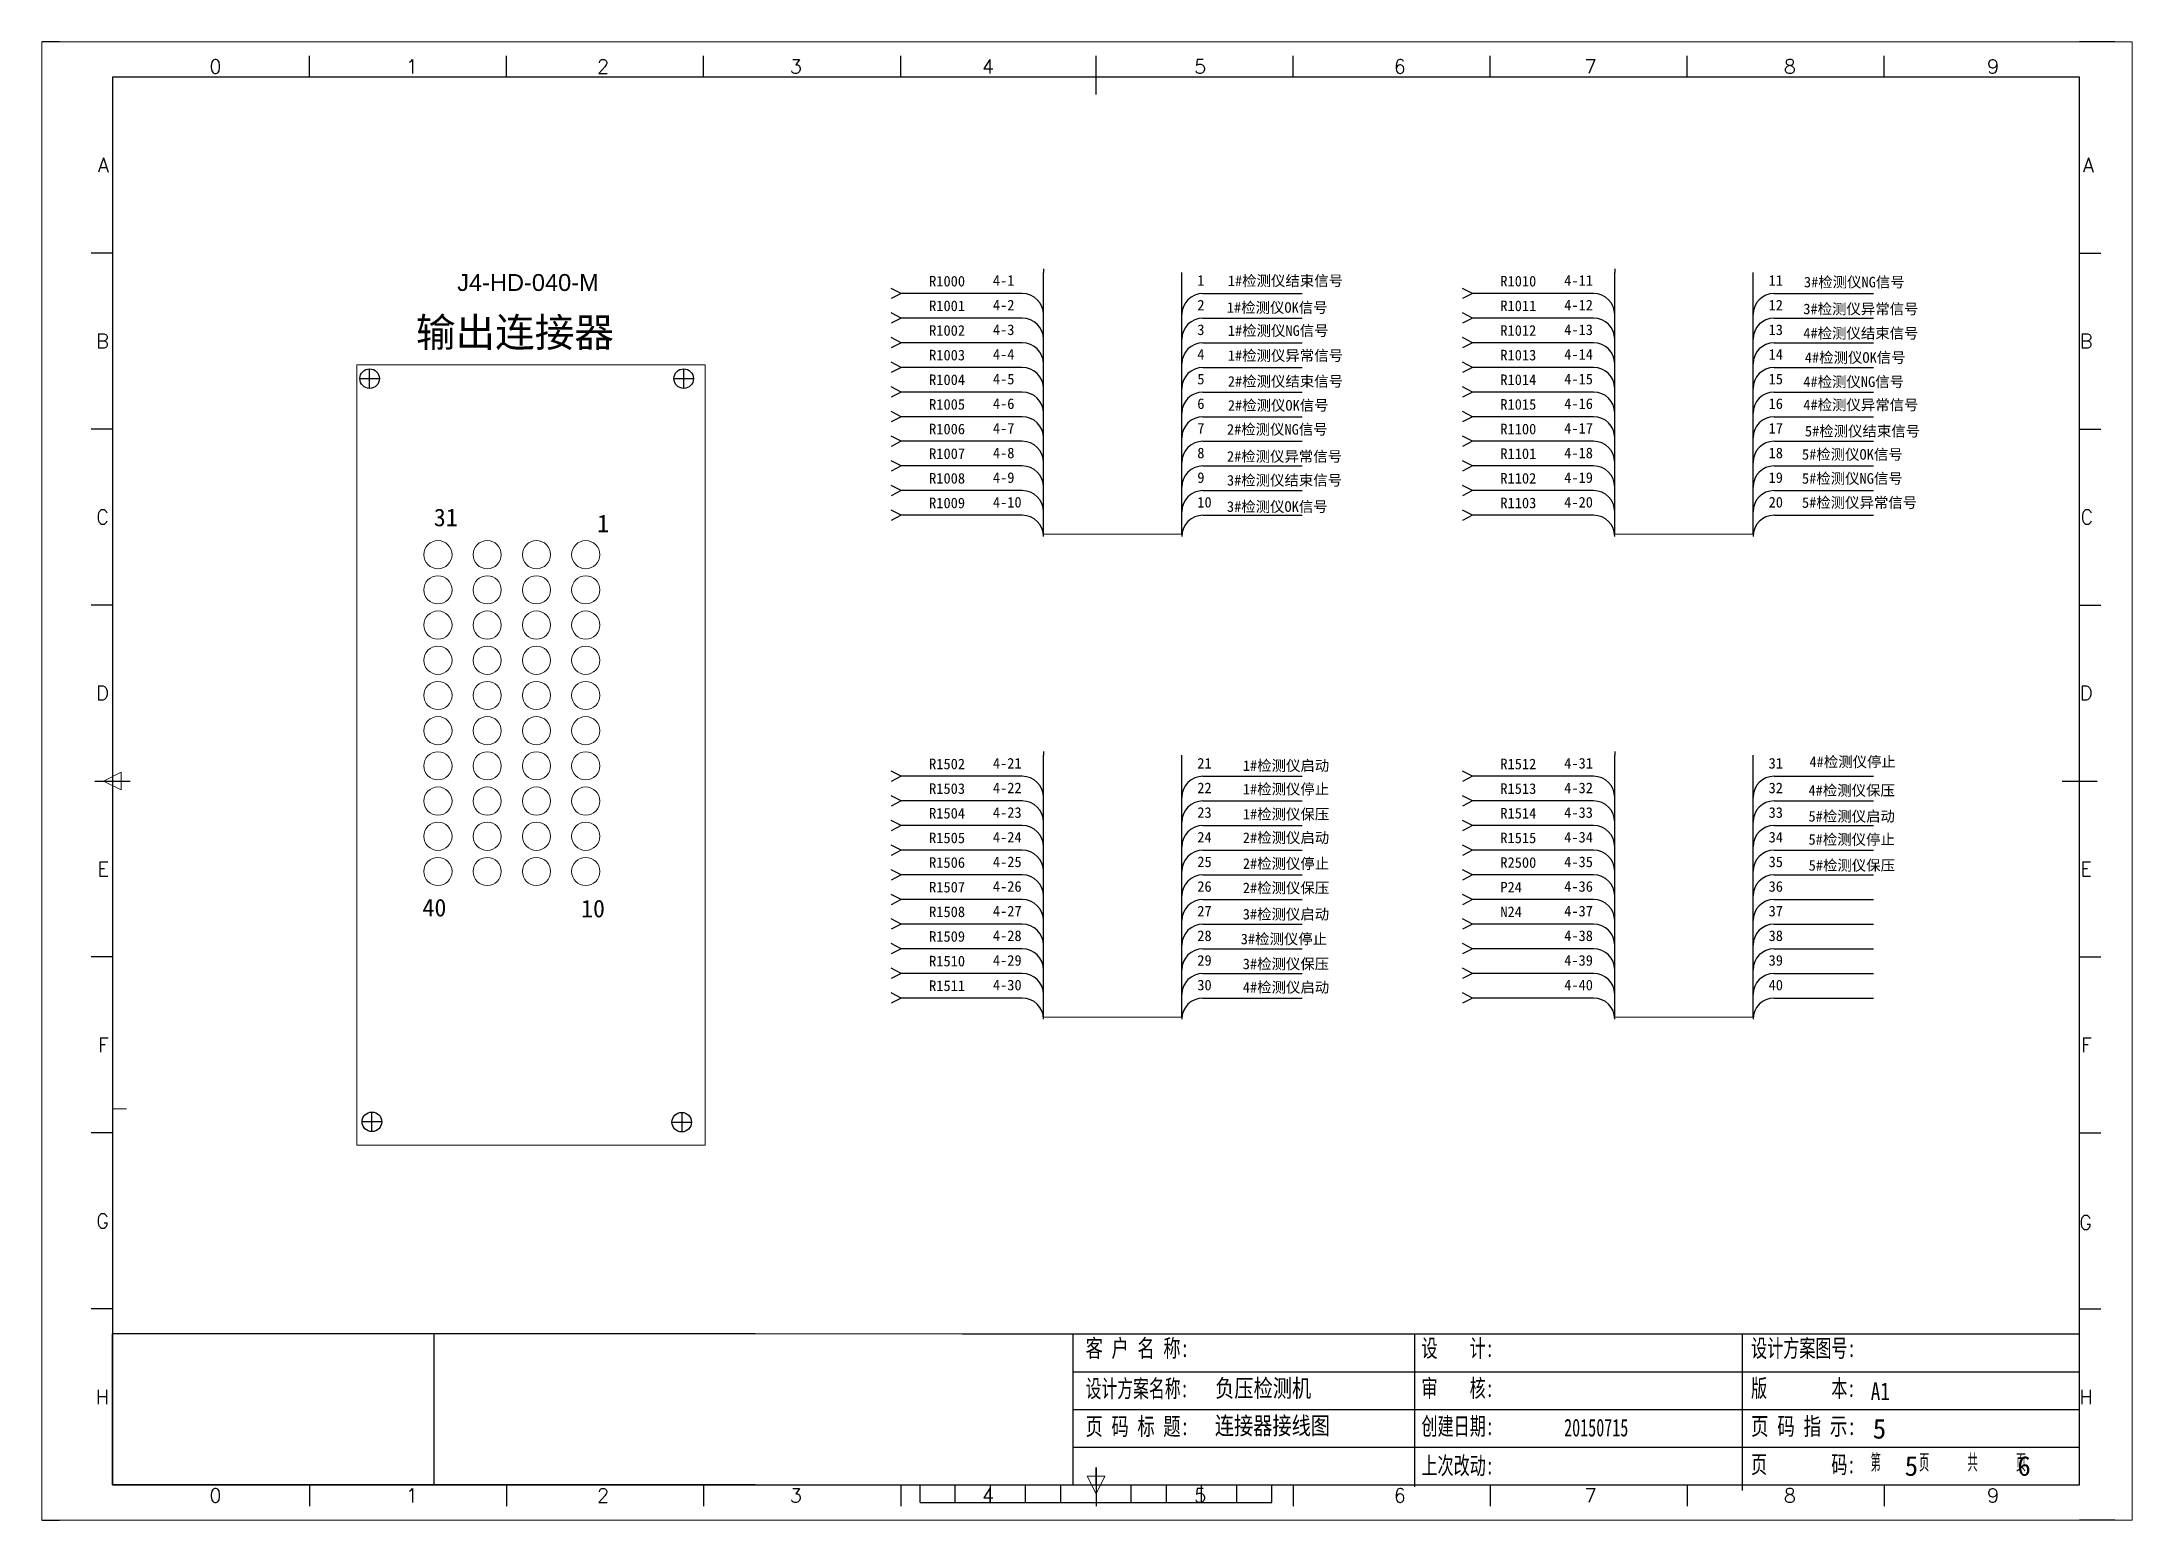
# Model space of a CAD drawing. Extents: x 2511 to 8703, y -745 to 3310.
# Drawn here: x 4509.8 to 4806.8, y -249.5 to -39.5 of the extents above; entities that cross this region are included whole.
import ezdxf
from ezdxf.enums import TextEntityAlignment as Align

# ---------------------------------------------------------------- set-up
doc = ezdxf.new("R2010")
doc.units = 0
doc.header["$MEASUREMENT"] = 0
doc.layers.add('AE_BOR', color=1, linetype='Continuous')
doc.layers.add('MISC', color=2, linetype='Continuous')
doc.layers.add('圖層1', color=7, linetype='Continuous', lineweight=60)
doc.styles.add('Standard0.67', font='', dxfattribs={"width": 0.67})
doc.styles.add('Standard_0.8', font='', dxfattribs={"width": 0.8})
doc.styles.add('WD', font='romans.shx', dxfattribs={"bigfont": 'gbcbig.shx'})
doc.styles.add('样式 0', font='')
doc.styles.add('样式 8', font='arial.ttf')
doc.styles.get('Standard0.67').set_extended_font_data('FangSong_GB2312')
doc.styles.get('Standard_0.8').set_extended_font_data('FangSong_GB2312')
doc.styles.get('样式 0').set_extended_font_data('KaiTi_GB2312')

msp = doc.modelspace()

# ---------------------------------------------------------------- texts
at = {"color": 6, "insert": (4568.84, -72.5), "char_height": 2.4, "width": 25.5622, "attachment_point": 1, "style": '样式 8'}
msp.add_mtext('J4-HD-040-M', dxfattribs=at)
at = {"lineweight": 0, "attachment_point": 1}
for s, insert, char_height, width in [('{\\fSimSun|b0|i0|c134|p2;1#检测仪结束信号}', (4678.34, -72.7), 1.5, 24.2309), ('{\\fSimSun|b0|i0|c134|p2;3#检测仪NG信号}', (4760.19, -72.89), 1.5, 24.2309), ('{\\fSimSun|b0|i0|c134|p2;1#检测仪OK信号}', (4678.2, -76.5), 1.5, 24.2309), ('{\\fSimSun|b0|i0|c134|p2;3#检测仪异常信号}', (4760.1, -76.7), 1.5, 24.2309), ('{\\fSimSun|b0|i0|c134|p2;1#检测仪NG信号}', (4678.34, -79.78), 1.5, 24.2309), ('{\\fSimSun|b0|i0|c134|p2;4#检测仪结束信号}', (4760.1, -80.15), 1.5, 24.2309), ('{\\fSimSun|b0|i0|c134|p2;1#检测仪异常信号}', (4678.34, -83.32), 1.5, 24.2309), ('{\\fSimSun|b0|i0|c134|p2;4#检测仪OK信号}', (4760.32, -83.6), 1.5, 24.2309), ('{\\fSimSun|b0|i0|c134|p2;2#检测仪结束信号}', (4678.34, -86.99), 1.5, 24.2309), ('{\\fSimSun|b0|i0|c134|p2;4#检测仪NG信号}', (4760.1, -87.05), 1.5, 24.2309), ('{\\fSimSun|b0|i0|c134|p2;2#检测仪OK信号}', (4678.34, -90.4), 1.5, 24.2309), ('{\\fSimSun|b0|i0|c134|p2;4#检测仪异常信号}', (4760.1, -90.33), 1.5, 24.2309), ('{\\fSimSun|b0|i0|c134|p2;2#检测仪NG信号}', (4678.21, -93.81), 1.5, 24.2309), ('{\\fSimSun|b0|i0|c134|p2;5#检测仪结束信号}', (4760.33, -94.06), 1.5, 24.2309), ('{\\fSimSun|b0|i0|c134|p2;2#检测仪异常信号}', (4678.21, -97.65), 1.5, 24.2309), ('{\\fSimSun|b0|i0|c134|p2;5#检测仪OK信号}', (4759.91, -97.37), 1.5, 24.2309), ('{\\fSimSun|b0|i0|c134|p2;3#检测仪结束信号}', (4678.21, -101.04), 1.5, 24.2309), ('{\\fSimSun|b0|i0|c134|p2;5#检测仪NG信号}', (4759.91, -100.78), 1.5, 24.2309), ('{\\fSimSun|b1|i0|c134|p2;31}', (4565.52, -105.82), 2.5, 4.3364), ('{\\fSimSun|b1|i0|c134|p2;1}', (4588.73, -106.67), 2.5, 4.3364), ('{\\fSimSun|b0|i0|c134|p2;3#检测仪OK信号}', (4678.21, -104.78), 1.5, 24.2309), ('{\\fSimSun|b0|i0|c134|p2;5#检测仪异常信号}', (4759.91, -104.2), 1.5, 24.2309), ('{\\fSimSun|b0|i0|c134|p2;1#检测仪启动}', (4680.47, -141.57), 1.5, 24.2309), ('{\\fSimSun|b0|i0|c134|p2;4#检测仪停止}', (4760.98, -141.03), 1.5, 24.2309), ('{\\fSimSun|b0|i0|c134|p2;1#检测仪停止}', (4680.47, -144.91), 1.5, 24.2309), ('{\\fSimSun|b0|i0|c134|p2;4#检测仪保压}', (4760.84, -145.09), 1.5, 24.2309), ('{\\fSimSun|b0|i0|c134|p2;1#检测仪保压}', (4680.47, -148.47), 1.5, 24.2309), ('{\\fSimSun|b0|i0|c134|p2;5#检测仪启动}', (4760.84, -148.77), 1.5, 24.2309), ('{\\fSimSun|b0|i0|c134|p2;2#检测仪启动}', (4680.47, -151.81), 1.5, 24.2309), ('{\\fSimSun|b0|i0|c134|p2;5#检测仪停止}', (4760.84, -152.06), 1.5, 24.2309), ('{\\fSimSun|b0|i0|c134|p2;2#检测仪停止}', (4680.47, -155.49), 1.5, 24.2309), ('{\\fSimSun|b0|i0|c134|p2;5#检测仪保压}', (4760.86, -155.74), 1.5, 24.2309), ('{\\fSimSun|b0|i0|c134|p2;2#检测仪保压}', (4680.47, -158.94), 1.5, 24.2309), ('{\\fSimSun|b1|i0|c134|p2;40}', (4563.91, -161.25), 2.5, 4.3364), ('{\\fSimSun|b1|i0|c134|p2;10}', (4586.44, -161.38), 2.5, 4.3364), ('{\\fSimSun|b0|i0|c134|p2;3#检测仪启动}', (4680.46, -162.68), 1.5, 24.2309), ('{\\fSimSun|b0|i0|c134|p2;3#检测仪停止}', (4680.17, -166.2), 1.5, 24.2309), ('{\\fSimSun|b0|i0|c134|p2;3#检测仪保压}', (4680.46, -169.74), 1.5, 24.2309), ('{\\fSimSun|b0|i0|c134|p2;4#检测仪启动}', (4680.47, -173.06), 1.5, 24.2309)]:
    msp.add_mtext(s, dxfattribs=dict(at, insert=insert, char_height=char_height, width=width))
at = {"insert": (4562.98, -83.3), "char_height": 4.5, "width": 71.9795, "attachment_point": 7}
msp.add_mtext('{\\fSimSun|b0|i0|c134|p2;\\H0.9167x;输出连接器}', dxfattribs=at)
at = {"color": 0, "ltscale": 2, "char_height": 2.5, "attachment_point": 1}
for s, insert, width, style in [('{\\fSimSun|b0|i0|c134|p2;\\W0.72;客 户 名 称:}', (4658.13, -223.83), 16.2477, 'Standard0.67'), ('{\\fSimSun|b0|i0|c134|p2;设    计:}', (4705.85, -223.83), 12.0312, 'Standard0.67'), ('{\\fSimSun|b0|i0|c134|p2;设计方案图号:}', (4752.68, -223.83), 15.1644, 'Standard0.67'), ('{\\fSimSun|b0|i0|c134|p2;\\W0.66;设计方案名称:}', (4658.13, -229.56), 15.1234, 'Standard0.67'), ('{\\fSimSun|b0|i0|c134|p2;负压检测机}', (4676.54, -229.51), 33.9078, 'Standard_0.8'), ('{\\fSimSun|b0|i0|c134|p2;审    核:}', (4705.85, -229.51), 12.0312, 'Standard0.67'), ('{\\fSimSun|b0|i0|c134|p2;版        本:}', (4752.68, -229.51), 16.8498, 'Standard0.67'), ('{\\fSimSun|b0|i0|c134|p2;A1}', (4769.68, -229.95), 33.9078, 'Standard_0.8'), ('{\\fSimSun|b0|i0|c134|p2;\\W0.72;页 码 标 题:}', (4658.13, -234.93), 15.1234, 'Standard0.67'), ('{\\fSimSun|b0|i0|c134|p2;创建日期:}', (4705.85, -234.91), 12.0312, 'Standard0.67'), ('{\\fSimSun|b0|i0|c134|p2;\\W0.73;页 码 指 示:}', (4752.68, -234.91), 16.1995, 'Standard0.67'), ('{\\fSimSun|b0|i0|c134|p2;20150715}', (4726.12, -235.11), 12.0312, 'Standard0.67'), ('{\\fSimSun|b0|i0|c134|p2;上次改动:}', (4705.85, -240.5), 12.0312, 'Standard0.67'), ('{\\fSimSun|b0|i0|c134|p2;页        码:}', (4752.68, -240.35), 15.7258, 'Standard0.67'), ('{\\Fromans,gbcbig|c134;第}    {\\Fromans,gbcbig|c134;页}    {\\Fromans,gbcbig|c134;共}    {\\Fromans,gbcbig|c134;页}', (4769.67, -240.11), 33.9078, 'Standard_0.8')]:
    msp.add_mtext(s, dxfattribs=dict(at, insert=insert, width=width, style=style))
at = {"layer": 'MISC', "color": 0, "attachment_point": 1}
for s, insert, char_height, width, style in [('{\\fSimSun|b0|i0|c134|p2;连接器接线图}', (4676.49, -234.83), 2.5, 24.1794, 'Standard_0.8'), ('5', (4769.97, -235.12), 2.8, 3.07, '样式 0'), ('5', (4774.51, -240.41), 2.8, 3.07, '样式 0'), ('6', (4790.52, -240.41), 2.8, 3.07, '样式 0')]:
    msp.add_mtext(s, dxfattribs=dict(at, insert=insert, char_height=char_height, width=width, style=style))
at = {"layer": '圖層1', "lineweight": -3, "char_height": 1.5, "width": 7.1562, "attachment_point": 1}
for s, insert in [('{\\fSimSun|b0|i0|c134|p54;R1000}', (4635.9, -72.76)), ('{\\fSimSun|b0|i0|c134|p54;4-1}', (4644.96, -72.66)), ('{\\fSimSun|b0|i0|c134|p54; 1}', (4672.98, -72.66)), ('{\\fSimSun|b0|i0|c134|p54;R1010}', (4717.06, -72.76)), ('{\\fSimSun|b0|i0|c134|p54;4-11}', (4726.13, -72.66)), ('{\\fSimSun|b0|i0|c134|p54; 11}', (4754.15, -72.66)), ('{\\fSimSun|b0|i0|c134|p54;R1001}', (4635.9, -76.26)), ('{\\fSimSun|b0|i0|c134|p54;4-2}', (4644.96, -76.16)), ('{\\fSimSun|b0|i0|c134|p54; 2}', (4672.98, -76.16)), ('{\\fSimSun|b0|i0|c134|p54;R1011}', (4717.06, -76.26)), ('{\\fSimSun|b0|i0|c134|p54;4-12}', (4726.13, -76.16)), ('{\\fSimSun|b0|i0|c134|p54; 12}', (4754.15, -76.16)), ('{\\fSimSun|b0|i0|c134|p54;R1002}', (4635.9, -79.76)), ('{\\fSimSun|b0|i0|c134|p54;4-3}', (4644.96, -79.66)), ('{\\fSimSun|b0|i0|c134|p54; 3}', (4672.98, -79.66)), ('{\\fSimSun|b0|i0|c134|p54;R1012}', (4717.06, -79.76)), ('{\\fSimSun|b0|i0|c134|p54;4-13}', (4726.13, -79.66)), ('{\\fSimSun|b0|i0|c134|p54; 13}', (4754.15, -79.66)), ('{\\fSimSun|b0|i0|c134|p54;R1003}', (4635.9, -83.26)), ('{\\fSimSun|b0|i0|c134|p54;4-4}', (4644.96, -83.16)), ('{\\fSimSun|b0|i0|c134|p54; 4}', (4672.98, -83.16)), ('{\\fSimSun|b0|i0|c134|p54;R1013}', (4717.06, -83.26)), ('{\\fSimSun|b0|i0|c134|p54;4-14}', (4726.13, -83.16)), ('{\\fSimSun|b0|i0|c134|p54; 14}', (4754.15, -83.16)), ('{\\fSimSun|b0|i0|c134|p54;R1004}', (4635.9, -86.76)), ('{\\fSimSun|b0|i0|c134|p54;4-5}', (4644.96, -86.66)), ('{\\fSimSun|b0|i0|c134|p54; 5}', (4672.98, -86.66)), ('{\\fSimSun|b0|i0|c134|p54;R1014}', (4717.06, -86.76)), ('{\\fSimSun|b0|i0|c134|p54;4-15}', (4726.13, -86.66)), ('{\\fSimSun|b0|i0|c134|p54; 15}', (4754.15, -86.66)), ('{\\fSimSun|b0|i0|c134|p54;R1005}', (4635.9, -90.26)), ('{\\fSimSun|b0|i0|c134|p54;4-6}', (4644.96, -90.16)), ('{\\fSimSun|b0|i0|c134|p54; 6}', (4672.98, -90.16)), ('{\\fSimSun|b0|i0|c134|p54;R1015}', (4717.06, -90.26)), ('{\\fSimSun|b0|i0|c134|p54;4-16}', (4726.13, -90.16)), ('{\\fSimSun|b0|i0|c134|p54; 16}', (4754.15, -90.16)), ('{\\fSimSun|b0|i0|c134|p54;R1006}', (4635.9, -93.76)), ('{\\fSimSun|b0|i0|c134|p54;4-7}', (4644.96, -93.66)), ('{\\fSimSun|b0|i0|c134|p54; 7}', (4672.98, -93.66)), ('{\\fSimSun|b0|i0|c134|p54;R1100}', (4717.06, -93.76)), ('{\\fSimSun|b0|i0|c134|p54;4-17}', (4726.13, -93.66)), ('{\\fSimSun|b0|i0|c134|p54; 17}', (4754.15, -93.66)), ('{\\fSimSun|b0|i0|c134|p54;R1007}', (4635.9, -97.26)), ('{\\fSimSun|b0|i0|c134|p54;4-8}', (4644.96, -97.16)), ('{\\fSimSun|b0|i0|c134|p54; 8}', (4672.98, -97.16)), ('{\\fSimSun|b0|i0|c134|p54;R1101}', (4717.06, -97.26)), ('{\\fSimSun|b0|i0|c134|p54;4-18}', (4726.13, -97.16)), ('{\\fSimSun|b0|i0|c134|p54; 18}', (4754.15, -97.16)), ('{\\fSimSun|b0|i0|c134|p54;R1008}', (4635.9, -100.76)), ('{\\fSimSun|b0|i0|c134|p54;4-9}', (4644.96, -100.66)), ('{\\fSimSun|b0|i0|c134|p54; 9}', (4672.98, -100.66)), ('{\\fSimSun|b0|i0|c134|p54;R1102}', (4717.06, -100.76)), ('{\\fSimSun|b0|i0|c134|p54;4-19}', (4726.13, -100.66)), ('{\\fSimSun|b0|i0|c134|p54; 19}', (4754.15, -100.66)), ('{\\fSimSun|b0|i0|c134|p54;R1009}', (4635.9, -104.26)), ('{\\fSimSun|b0|i0|c134|p54;4-10}', (4644.96, -104.16)), ('{\\fSimSun|b0|i0|c134|p54; 10}', (4672.98, -104.16)), ('{\\fSimSun|b0|i0|c134|p54;R1103}', (4717.06, -104.26)), ('{\\fSimSun|b0|i0|c134|p54;4-20}', (4726.13, -104.16)), ('{\\fSimSun|b0|i0|c134|p54; 20}', (4754.15, -104.16)), ('{\\fSimSun|b0|i0|c134|p54;R1502}', (4635.9, -141.34)), ('{\\fSimSun|b0|i0|c134|p54;4-21}', (4644.96, -141.24)), ('{\\fSimSun|b0|i0|c134|p54; 21}', (4672.98, -141.24)), ('{\\fSimSun|b0|i0|c134|p54;R1512}', (4717.06, -141.34)), ('{\\fSimSun|b0|i0|c134|p54;4-31}', (4726.13, -141.24)), ('{\\fSimSun|b0|i0|c134|p54; 31}', (4754.15, -141.24)), ('{\\fSimSun|b0|i0|c134|p54;R1503}', (4635.9, -144.84)), ('{\\fSimSun|b0|i0|c134|p54;4-22}', (4644.96, -144.74)), ('{\\fSimSun|b0|i0|c134|p54; 22}', (4672.98, -144.74)), ('{\\fSimSun|b0|i0|c134|p54;R1513}', (4717.06, -144.84)), ('{\\fSimSun|b0|i0|c134|p54;4-32}', (4726.13, -144.74)), ('{\\fSimSun|b0|i0|c134|p54; 32}', (4754.15, -144.74)), ('{\\fSimSun|b0|i0|c134|p54;R1504}', (4635.9, -148.34)), ('{\\fSimSun|b0|i0|c134|p54;4-23}', (4644.96, -148.24)), ('{\\fSimSun|b0|i0|c134|p54; 23}', (4672.98, -148.24)), ('{\\fSimSun|b0|i0|c134|p54;R1514}', (4717.06, -148.34)), ('{\\fSimSun|b0|i0|c134|p54;4-33}', (4726.13, -148.24)), ('{\\fSimSun|b0|i0|c134|p54; 33}', (4754.15, -148.24)), ('{\\fSimSun|b0|i0|c134|p54;R1505}', (4635.9, -151.84)), ('{\\fSimSun|b0|i0|c134|p54;4-24}', (4644.96, -151.74)), ('{\\fSimSun|b0|i0|c134|p54; 24}', (4672.98, -151.74)), ('{\\fSimSun|b0|i0|c134|p54;R1515}', (4717.06, -151.84)), ('{\\fSimSun|b0|i0|c134|p54;4-34}', (4726.13, -151.74)), ('{\\fSimSun|b0|i0|c134|p54; 34}', (4754.15, -151.74)), ('{\\fSimSun|b0|i0|c134|p54;R1506}', (4635.9, -155.34)), ('{\\fSimSun|b0|i0|c134|p54;4-25}', (4644.96, -155.24)), ('{\\fSimSun|b0|i0|c134|p54; 25}', (4672.98, -155.24)), ('{\\fSimSun|b0|i0|c134|p54;R2500}', (4717.06, -155.34)), ('{\\fSimSun|b0|i0|c134|p54;4-35}', (4726.13, -155.24)), ('{\\fSimSun|b0|i0|c134|p54; 35}', (4754.15, -155.24)), ('{\\fSimSun|b0|i0|c134|p54;R1507}', (4635.9, -158.84)), ('{\\fSimSun|b0|i0|c134|p54;4-26}', (4644.96, -158.74)), ('{\\fSimSun|b0|i0|c134|p54; 26}', (4672.98, -158.74)), ('{\\fSimSun|b0|i0|c134|p54;P24}', (4717.06, -158.84)), ('{\\fSimSun|b0|i0|c134|p54;4-36}', (4726.13, -158.74)), ('{\\fSimSun|b0|i0|c134|p54; 36}', (4754.15, -158.74)), ('{\\fSimSun|b0|i0|c134|p54;R1508}', (4635.9, -162.34)), ('{\\fSimSun|b0|i0|c134|p54;4-27}', (4644.96, -162.24)), ('{\\fSimSun|b0|i0|c134|p54; 27}', (4672.98, -162.24)), ('{\\fSimSun|b0|i0|c134|p54;N24}', (4717.06, -162.34)), ('{\\fSimSun|b0|i0|c134|p54;4-37}', (4726.13, -162.24)), ('{\\fSimSun|b0|i0|c134|p54; 37}', (4754.15, -162.24)), ('{\\fSimSun|b0|i0|c134|p54;R1509}', (4635.9, -165.84)), ('{\\fSimSun|b0|i0|c134|p54;4-28}', (4644.96, -165.74)), ('{\\fSimSun|b0|i0|c134|p54; 28}', (4672.98, -165.74)), ('{\\fSimSun|b0|i0|c134|p54;4-38}', (4726.13, -165.74)), ('{\\fSimSun|b0|i0|c134|p54; 38}', (4754.15, -165.74)), ('{\\fSimSun|b0|i0|c134|p54;4-29}', (4644.96, -169.24)), ('{\\fSimSun|b0|i0|c134|p54; 29}', (4672.98, -169.24)), ('{\\fSimSun|b0|i0|c134|p54;4-39}', (4726.13, -169.24)), ('{\\fSimSun|b0|i0|c134|p54; 39}', (4754.15, -169.24)), ('{\\fSimSun|b0|i0|c134|p54;R1510}', (4635.9, -169.34)), ('{\\fSimSun|b0|i0|c134|p54;R1511}', (4635.9, -172.84)), ('{\\fSimSun|b0|i0|c134|p54;4-30}', (4644.96, -172.74)), ('{\\fSimSun|b0|i0|c134|p54; 30}', (4672.98, -172.74)), ('{\\fSimSun|b0|i0|c134|p54;4-40}', (4726.13, -172.74)), ('{\\fSimSun|b0|i0|c134|p54; 40}', (4754.15, -172.74))]:
    msp.add_mtext(s, dxfattribs=dict(at, insert=insert))

# ---------------------------------------------------------------- blocks, each defined once
blk = doc.blocks.new('gb_a2_a')
for p, q in [((584, 410), (25, 410)), ((25, 410), (25, 10)), ((584, 10), (584, 410)), ((25, 10), (584, 10))]:
    blk.add_line(p, q)
at = {"lineweight": 9, "ltscale": 0.1}
blk.add_line((25, 116.86), (29, 116.86), dxfattribs=at)
at = {"layer": 'AE_BOR', "lineweight": 30}
for p, q in [((10, 420), (4.93, 420)), ((594, 420), (584, 420)), ((4.93, 0), (10, 0)), ((594, 0), (584, 0))]:
    blk.add_line(p, q, dxfattribs=at)
at = {"layer": 'AE_BOR', "color": 1, "lineweight": 15}
for p, q in [((4.93, 420), (598.93, 420)), ((4.93, 0), (4.93, 420)), ((598.93, 420), (598.93, 0)), ((22.5, 210), (27.5, 212.5)), ((27.5, 207.5), (22.5, 210)), ((27.5, 212.5), (27.5, 207.5)), ((304.5, 7.5), (302, 12.5)), ((302, 12.5), (307, 12.5)), ((307, 12.5), (304.5, 7.5)), ((598.93, 0), (4.93, 0))]:
    blk.add_line(p, q, dxfattribs=at)
at = {"layer": 'AE_BOR'}
for p, q in [((81, 410), (81, 416)), ((137, 410), (137, 416)), ((193, 410), (193, 416)), ((249, 410), (249, 416)), ((304.5, 410), (304.5, 416)), ((360.5, 410), (360.5, 416)), ((416.5, 410), (416.5, 416)), ((472.5, 410), (472.5, 416)), ((528.5, 410), (528.5, 416)), ((25, 360), (19, 360)), ((584, 360), (590, 360)), ((25, 310), (19, 310)), ((584, 310), (590, 310)), ((25, 260), (19, 260)), ((584, 260), (590, 260)), ((25, 160), (19, 160)), ((584, 160), (590, 160)), ((25, 110), (19, 110)), ((584, 110), (590, 110)), ((25, 60), (19, 60)), ((584, 60), (590, 60)), ((81, 10), (81, 4)), ((137, 10), (137, 4)), ((193, 10), (193, 4)), ((249, 10), (249, 4)), ((304.5, 10), (304.5, 4)), ((360.5, 10), (360.5, 4)), ((416.5, 10), (416.5, 4)), ((472.5, 10), (472.5, 4)), ((528.5, 10), (528.5, 4))]:
    blk.add_line(p, q, dxfattribs=at)
at = {"layer": 'AE_BOR', "color": 2, "lineweight": 30}
for p, q in [((304.5, 405), (304.5, 415)), ((20, 210), (30, 210)), ((579, 210), (589, 210)), ((304.5, 10), (304.5, 15)), ((304.5, 15), (304.5, 5)), ((254.5, 5), (254.5, 10)), ((264.5, 5), (264.5, 10)), ((274.5, 5), (274.5, 10)), ((284.5, 5), (284.5, 10)), ((294.5, 5), (294.5, 10)), ((304.5, 10), (304.5, 5)), ((314.5, 5), (314.5, 10)), ((324.5, 5), (324.5, 10)), ((334.5, 5), (334.5, 10)), ((344.5, 5), (344.5, 10)), ((354.5, 5), (354.5, 10)), ((254.5, 5), (354.5, 5))]:
    blk.add_line(p, q, dxfattribs=at)
at = {"layer": 'AE_BOR', "style": 'WD'}
for s, p in [('0', (54.27, 411)), ('1', (110.12, 411)), ('2', (164.42, 411)), ('3', (219.22, 411)), ('4', (273.82, 411)), ('5', (334.12, 411)), ('6', (390.81, 411)), ('7', (445.01, 411)), ('8', (501.67, 411)), ('9', (559.4, 411)), ('0', (54.27, 5)), ('1', (110.12, 5)), ('2', (164.42, 5)), ('3', (219.22, 5)), ('4', (273.82, 5)), ('5', (334.12, 5)), ('6', (390.81, 5)), ('7', (445.01, 5)), ('8', (501.67, 5)), ('9', (559.4, 5))]:
    blk.add_text(s, height=4, dxfattribs=at).set_placement(p, align=Align.CENTER)
for s, p in [('A', (24, 385)), ('A', (588.05, 385)), ('B', (24, 335)), ('B', (587.67, 335)), ('C', (24, 285)), ('C', (587.86, 285)), ('D', (24, 235)), ('D', (587.67, 235)), ('E', (24, 185)), ('E', (587.48, 185)), ('F', (24, 135)), ('F', (587.48, 135)), ('F', (587.48, 135)), ('G', (24, 85)), ('G', (587.48, 84.56)), ('H', (24, 35)), ('H', (587.67, 35))]:
    blk.add_text(s, height=4, dxfattribs=at).set_placement(p, align=Align.MIDDLE_RIGHT)

# ---------------------------------------------------------------- linework, layer by layer
for p, q in [((4556.4, -88.74), (4556.4, -85.96)), ((4601.03, -88.74), (4601.03, -85.96)), ((4555.01, -87.35), (4557.78, -87.35)), ((4599.64, -87.35), (4602.41, -87.35)), ((4558.11, -192.92), (4555.34, -192.92)), ((4556.73, -194.31), (4556.73, -191.53)), ((4599.36, -192.97), (4602.13, -192.97)), ((4600.75, -191.58), (4600.75, -194.35)), ((4656.33, -228.43), (4700.58, -228.43)), ((4700.58, -228.43), (4769.36, -228.43)), ((4769.36, -228.43), (4799.36, -228.43)), ((4656.33, -233.79), (4700.58, -233.79)), ((4700.58, -233.79), (4769.36, -233.79)), ((4769.36, -233.79), (4799.36, -233.79)), ((4656.33, -239.15), (4700.58, -239.15)), ((4700.58, -239.15), (4769.36, -239.15)), ((4640.63, -244.51), (4700.58, -244.51)), ((4640.63, -244.51), (4700.58, -244.51)), ((4700.58, -244.51), (4769.36, -244.51))]:
    msp.add_line(p, q)
at = {"lineweight": 0}
for p, q in [((4652.14, -109.47), (4671.8, -109.47)), ((4733.3, -109.47), (4752.96, -109.47)), ((4652.14, -178.05), (4671.8, -178.05)), ((4733.3, -178.05), (4752.96, -178.05))]:
    msp.add_line(p, q, dxfattribs=at)
at = {"color": 0, "ltscale": 2}
for p, q in [((4519.86, -244.51), (4519.86, -223.06)), ((4611.17, -223.06), (4519.86, -223.06)), ((4640.63, -223.06), (4799.36, -223.06)), ((4656.33, -223.06), (4656.33, -244.51)), ((4704.89, -244.77), (4704.89, -223.06)), ((4751.47, -245.27), (4751.47, -223.06)), ((4799.36, -244.51), (4799.36, -223.06)), ((4769.36, -239.15), (4799.36, -239.15)), ((4611.17, -244.51), (4519.86, -244.51)), ((4769.36, -244.51), (4799.36, -244.51))]:
    msp.add_line(p, q, dxfattribs=at)
at = {"color": 0}
msp.add_line((4565.52, -223.06), (4565.52, -244.51), dxfattribs=at)
at = {"lineweight": 9, "ltscale": 0.1}
for p, q in [((4611.17, -223.06), (4640.63, -223.06)), ((4611.17, -244.51), (4640.63, -244.51)), ((4639.27, -244.51), (4639.27, -244.51)), ((4639.27, -244.51), (4639.27, -244.51))]:
    msp.add_line(p, q, dxfattribs=at)
at = {"lineweight": 0}
msp.add_lwpolyline([(4554.6, -85.4), (4604.06, -85.4), (4604.06, -196.24), (4554.6, -196.24)], close=True, dxfattribs=at)
for centre in [(4556.4, -87.35), (4601.03, -87.35), (4556.73, -192.92), (4600.75, -192.97)]:
    msp.add_circle(centre, 1.39)
for centre in [(4566.11, -112.36), (4573.11, -112.36), (4580.11, -112.36), (4587.11, -112.36), (4566.11, -117.36), (4573.11, -117.36), (4580.11, -117.36), (4587.11, -117.36), (4566.11, -122.36), (4573.11, -122.36), (4580.11, -122.36), (4587.11, -122.36), (4566.11, -127.36), (4573.11, -127.36), (4580.11, -127.36), (4587.11, -127.36), (4566.11, -132.36), (4573.11, -132.36), (4580.11, -132.36), (4587.11, -132.36), (4566.11, -137.36), (4573.11, -137.36), (4580.11, -137.36), (4587.11, -137.36), (4566.11, -142.36), (4573.11, -142.36), (4580.11, -142.36), (4587.11, -142.36), (4566.11, -147.36), (4573.11, -147.36), (4580.11, -147.36), (4587.11, -147.36), (4566.11, -152.36), (4573.11, -152.36), (4580.11, -152.36), (4587.11, -152.36), (4566.11, -157.36), (4573.11, -157.36), (4580.11, -157.36), (4587.11, -157.36)]:
    msp.add_circle(centre, 2, dxfattribs=at)
at = {"layer": '圖層1', "lineweight": -3}
for p, q in [((4652.14, -71.76), (4652.14, -72.26)), ((4652.14, -72.26), (4652.14, -72.26)), ((4652.14, -109.47), (4652.14, -72.26)), ((4671.8, -109.47), (4671.8, -72.26)), ((4733.3, -71.76), (4733.3, -72.26)), ((4733.3, -72.26), (4733.3, -72.26)), ((4733.3, -109.47), (4733.3, -72.26)), ((4752.96, -109.47), (4752.96, -72.26)), ((4631.93, -75.26), (4630.52, -74.53)), ((4631.93, -75.26), (4630.52, -75.99)), ((4649.14, -75.26), (4631.93, -75.26)), ((4674.8, -75.26), (4688.9, -75.26)), ((4713.1, -75.26), (4711.69, -74.53)), ((4713.1, -75.26), (4711.69, -75.99)), ((4730.3, -75.26), (4713.1, -75.26)), ((4755.96, -75.26), (4770.07, -75.26)), ((4631.93, -78.76), (4630.52, -78.03)), ((4631.93, -78.76), (4630.52, -79.49)), ((4649.14, -78.76), (4631.93, -78.76)), ((4674.8, -78.76), (4688.9, -78.76)), ((4713.1, -78.76), (4711.69, -78.03)), ((4713.1, -78.76), (4711.69, -79.49)), ((4730.3, -78.76), (4713.1, -78.76)), ((4755.96, -78.76), (4770.07, -78.76)), ((4631.93, -82.26), (4630.52, -81.53)), ((4631.93, -82.26), (4630.52, -82.99)), ((4649.14, -82.26), (4631.93, -82.26)), ((4674.8, -82.26), (4688.9, -82.26)), ((4713.1, -82.26), (4711.69, -81.53)), ((4713.1, -82.26), (4711.69, -82.99)), ((4730.3, -82.26), (4713.1, -82.26)), ((4755.96, -82.26), (4770.07, -82.26)), ((4631.93, -85.76), (4630.52, -85.03)), ((4631.93, -85.76), (4630.52, -86.49)), ((4649.14, -85.76), (4631.93, -85.76)), ((4674.8, -85.76), (4688.9, -85.76)), ((4713.1, -85.76), (4711.69, -85.03)), ((4713.1, -85.76), (4711.69, -86.49)), ((4730.3, -85.76), (4713.1, -85.76)), ((4755.96, -85.76), (4770.07, -85.76)), ((4631.93, -89.26), (4630.52, -88.53)), ((4713.1, -89.26), (4711.69, -88.53)), ((4631.93, -89.26), (4630.52, -89.99)), ((4631.93, -92.76), (4630.52, -92.03)), ((4649.14, -89.26), (4631.93, -89.26)), ((4674.8, -89.26), (4688.9, -89.26)), ((4713.1, -89.26), (4711.69, -89.99)), ((4713.1, -92.76), (4711.69, -92.03)), ((4730.3, -89.26), (4713.1, -89.26)), ((4755.96, -89.26), (4770.07, -89.26)), ((4631.93, -92.76), (4630.52, -93.49)), ((4649.14, -92.76), (4631.93, -92.76)), ((4674.8, -92.76), (4688.9, -92.76)), ((4713.1, -92.76), (4711.69, -93.49)), ((4730.3, -92.76), (4713.1, -92.76)), ((4755.96, -92.76), (4770.07, -92.76)), ((4631.93, -96.26), (4630.52, -95.53)), ((4631.93, -96.26), (4630.52, -96.99)), ((4649.14, -96.26), (4631.93, -96.26)), ((4674.8, -96.26), (4688.9, -96.26)), ((4713.1, -96.26), (4711.69, -95.53)), ((4713.1, -96.26), (4711.69, -96.99)), ((4730.3, -96.26), (4713.1, -96.26)), ((4755.96, -96.26), (4770.07, -96.26)), ((4631.93, -99.76), (4630.52, -99.03)), ((4631.93, -99.76), (4630.52, -100.49)), ((4649.14, -99.76), (4631.93, -99.76)), ((4674.8, -99.76), (4688.9, -99.76)), ((4713.1, -99.76), (4711.69, -99.03)), ((4713.1, -99.76), (4711.69, -100.49)), ((4730.3, -99.76), (4713.1, -99.76)), ((4755.96, -99.76), (4770.07, -99.76)), ((4631.93, -103.26), (4630.52, -102.53)), ((4631.93, -103.26), (4630.52, -103.99)), ((4649.14, -103.26), (4631.93, -103.26)), ((4674.8, -103.26), (4688.9, -103.26)), ((4713.1, -103.26), (4711.69, -102.53)), ((4713.1, -103.26), (4711.69, -103.99)), ((4730.3, -103.26), (4713.1, -103.26)), ((4755.96, -103.26), (4770.07, -103.26)), ((4631.93, -106.76), (4630.52, -106.03)), ((4631.93, -106.76), (4630.52, -107.49)), ((4649.14, -106.76), (4631.93, -106.76)), ((4674.8, -106.76), (4688.9, -106.76)), ((4713.1, -106.76), (4711.69, -106.03)), ((4713.1, -106.76), (4711.69, -107.49)), ((4730.3, -106.76), (4713.1, -106.76)), ((4755.96, -106.76), (4770.07, -106.76)), ((4671.8, -109.47), (4671.8, -108.15)), ((4752.96, -109.47), (4752.96, -108.15)), ((4652.14, -140.34), (4652.14, -140.84)), ((4652.14, -140.84), (4652.14, -140.84)), ((4652.14, -178.05), (4652.14, -140.84)), ((4671.8, -178.05), (4671.8, -140.84)), ((4733.3, -140.34), (4733.3, -140.84)), ((4733.3, -140.84), (4733.3, -140.84)), ((4733.3, -178.05), (4733.3, -140.84)), ((4752.96, -178.05), (4752.96, -140.84)), ((4631.93, -143.84), (4630.52, -143.11)), ((4631.93, -143.84), (4630.52, -144.58)), ((4649.14, -143.84), (4631.93, -143.84)), ((4674.8, -143.84), (4688.9, -143.84)), ((4713.1, -143.84), (4711.69, -143.11)), ((4713.1, -143.84), (4711.69, -144.58)), ((4730.3, -143.84), (4713.1, -143.84)), ((4755.96, -143.84), (4770.07, -143.84)), ((4631.93, -147.34), (4630.52, -146.61)), ((4631.93, -147.34), (4630.52, -148.08)), ((4649.14, -147.34), (4631.93, -147.34)), ((4674.8, -147.34), (4688.9, -147.34)), ((4713.1, -147.34), (4711.69, -146.61)), ((4713.1, -147.34), (4711.69, -148.08)), ((4730.3, -147.34), (4713.1, -147.34)), ((4755.96, -147.34), (4770.07, -147.34)), ((4631.93, -150.84), (4630.52, -150.11)), ((4631.93, -150.84), (4630.52, -151.58)), ((4649.14, -150.84), (4631.93, -150.84)), ((4674.8, -150.84), (4688.9, -150.84)), ((4713.1, -150.84), (4711.69, -150.11)), ((4713.1, -150.84), (4711.69, -151.58)), ((4730.3, -150.84), (4713.1, -150.84)), ((4755.96, -150.84), (4770.07, -150.84)), ((4631.93, -154.34), (4630.52, -153.61)), ((4631.93, -154.34), (4630.52, -155.08)), ((4649.14, -154.34), (4631.93, -154.34)), ((4674.8, -154.34), (4688.9, -154.34)), ((4713.1, -154.34), (4711.69, -153.61)), ((4713.1, -154.34), (4711.69, -155.08)), ((4730.3, -154.34), (4713.1, -154.34)), ((4755.96, -154.34), (4770.07, -154.34)), ((4631.93, -157.84), (4630.52, -157.11)), ((4713.1, -157.84), (4711.69, -157.11)), ((4631.93, -157.84), (4630.52, -158.58)), ((4649.14, -157.84), (4631.93, -157.84)), ((4674.8, -157.84), (4688.9, -157.84)), ((4713.1, -157.84), (4711.69, -158.58)), ((4730.3, -157.84), (4713.1, -157.84)), ((4755.96, -157.84), (4770.07, -157.84)), ((4631.93, -161.34), (4630.52, -160.61)), ((4631.93, -161.34), (4630.52, -162.08)), ((4649.14, -161.34), (4631.93, -161.34)), ((4674.8, -161.34), (4688.9, -161.34)), ((4713.1, -161.34), (4711.69, -160.61)), ((4713.1, -161.34), (4711.69, -162.08)), ((4730.3, -161.34), (4713.1, -161.34)), ((4755.96, -161.34), (4770.07, -161.34)), ((4631.93, -164.84), (4630.52, -164.11)), ((4631.93, -164.84), (4630.52, -165.58)), ((4649.14, -164.84), (4631.93, -164.84)), ((4674.8, -164.84), (4688.9, -164.84)), ((4713.1, -164.84), (4711.69, -164.11)), ((4713.1, -164.84), (4711.69, -165.58)), ((4730.3, -164.84), (4713.1, -164.84)), ((4755.96, -164.84), (4770.07, -164.84)), ((4631.93, -168.34), (4630.52, -167.61)), ((4631.93, -168.34), (4630.52, -169.08)), ((4649.14, -168.34), (4631.93, -168.34)), ((4674.8, -168.34), (4688.9, -168.34)), ((4713.1, -168.34), (4711.69, -167.61)), ((4713.1, -168.34), (4711.69, -169.08)), ((4730.3, -168.34), (4713.1, -168.34)), ((4755.96, -168.34), (4770.07, -168.34)), ((4631.93, -171.84), (4630.52, -171.11)), ((4631.93, -171.84), (4630.52, -172.58)), ((4649.14, -171.84), (4631.93, -171.84)), ((4674.8, -171.84), (4688.9, -171.84)), ((4713.1, -171.84), (4711.69, -171.11)), ((4713.1, -171.84), (4711.69, -172.58)), ((4730.3, -171.84), (4713.1, -171.84)), ((4755.96, -171.84), (4770.07, -171.84)), ((4631.93, -175.34), (4630.52, -174.61)), ((4713.1, -175.34), (4711.69, -174.61)), ((4631.93, -175.34), (4630.52, -176.08)), ((4649.14, -175.34), (4631.93, -175.34)), ((4671.8, -178.05), (4671.8, -176.73)), ((4674.8, -175.34), (4688.9, -175.34)), ((4713.1, -175.34), (4711.69, -176.08)), ((4730.3, -175.34), (4713.1, -175.34)), ((4752.96, -178.05), (4752.96, -176.73)), ((4755.96, -175.34), (4770.07, -175.34))]:
    msp.add_line(p, q, dxfattribs=at)
for centre, start, end in [((4649.14, -78.26), 0, 90), ((4674.8, -78.26), 90, 180), ((4730.3, -78.26), 0, 90), ((4755.96, -78.26), 90, 180), ((4649.14, -81.76), 0, 90), ((4674.8, -81.76), 90, 180), ((4730.3, -81.76), 0, 90), ((4755.96, -81.76), 90, 180), ((4649.14, -85.26), 0, 90), ((4674.8, -85.26), 90, 180), ((4730.3, -85.26), 0, 90), ((4755.96, -85.26), 90, 180), ((4649.14, -88.76), 0, 90), ((4674.8, -88.76), 90, 180), ((4730.3, -88.76), 0, 90), ((4755.96, -88.76), 90, 180), ((4649.14, -92.26), 0, 90), ((4674.8, -92.26), 90, 180), ((4730.3, -92.26), 0, 90), ((4755.96, -92.26), 90, 180), ((4649.14, -95.76), 0, 90), ((4674.8, -95.76), 90, 180), ((4730.3, -95.76), 0, 90), ((4755.96, -95.76), 90, 180), ((4649.14, -99.26), 0, 90), ((4674.8, -99.26), 90, 180), ((4730.3, -99.26), 0, 90), ((4755.96, -99.26), 90, 180), ((4649.14, -102.76), 0, 90), ((4674.8, -102.76), 90, 180), ((4730.3, -102.76), 0, 90), ((4755.96, -102.76), 90, 180), ((4649.14, -106.26), 0, 90), ((4674.8, -106.26), 90, 180), ((4730.3, -106.26), 0, 90), ((4755.96, -106.26), 90, 180), ((4649.14, -109.76), 0, 90), ((4674.8, -109.76), 90, 180), ((4730.3, -109.76), 0, 90), ((4755.96, -109.76), 90, 180), ((4649.14, -146.84), 0, 90), ((4674.8, -146.84), 90, 180), ((4730.3, -146.84), 0, 90), ((4755.96, -146.84), 90, 180), ((4649.14, -150.34), 0, 90), ((4674.8, -150.34), 90, 180), ((4730.3, -150.34), 0, 90), ((4755.96, -150.34), 90, 180), ((4649.14, -153.84), 0, 90), ((4674.8, -153.84), 90, 180), ((4730.3, -153.84), 0, 90), ((4755.96, -153.84), 90, 180), ((4649.14, -157.34), 0, 90), ((4674.8, -157.34), 90, 180), ((4730.3, -157.34), 0, 90), ((4755.96, -157.34), 90, 180), ((4649.14, -160.84), 0, 90), ((4674.8, -160.84), 90, 180), ((4730.3, -160.84), 0, 90), ((4755.96, -160.84), 90, 180), ((4649.14, -164.34), 0, 90), ((4674.8, -164.34), 90, 180), ((4730.3, -164.34), 0, 90), ((4755.96, -164.34), 90, 180), ((4649.14, -167.84), 0, 90), ((4674.8, -167.84), 90, 180), ((4730.3, -167.84), 0, 90), ((4755.96, -167.84), 90, 180), ((4649.14, -171.34), 0, 90), ((4674.8, -171.34), 90, 180), ((4730.3, -171.34), 0, 90), ((4755.96, -171.34), 90, 180), ((4649.14, -174.84), 0, 90), ((4674.8, -174.84), 90, 180), ((4730.3, -174.84), 0, 90), ((4755.96, -174.84), 90, 180), ((4649.14, -178.34), 0, 90), ((4674.8, -178.34), 90, 180), ((4730.3, -178.34), 0, 90), ((4755.96, -178.34), 90, 180)]:
    msp.add_arc(centre, 3, start, end, dxfattribs=at)

# ---------------------------------------------------------------- block references
at = {"xscale": 0.5, "yscale": 0.5, "zscale": 0.5}
msp.add_blockref('gb_a2_a', (4507.36, -249.51), dxfattribs=at)

msp.set_redraw_order([(e.dxf.handle, doc.entitydb.next_handle()) for e in msp.query("TEXT MTEXT ATTDEF DIMENSION ARC_DIMENSION")])  # texts and dimensions are drawn at this point

doc.saveas('drawing.dxf')
